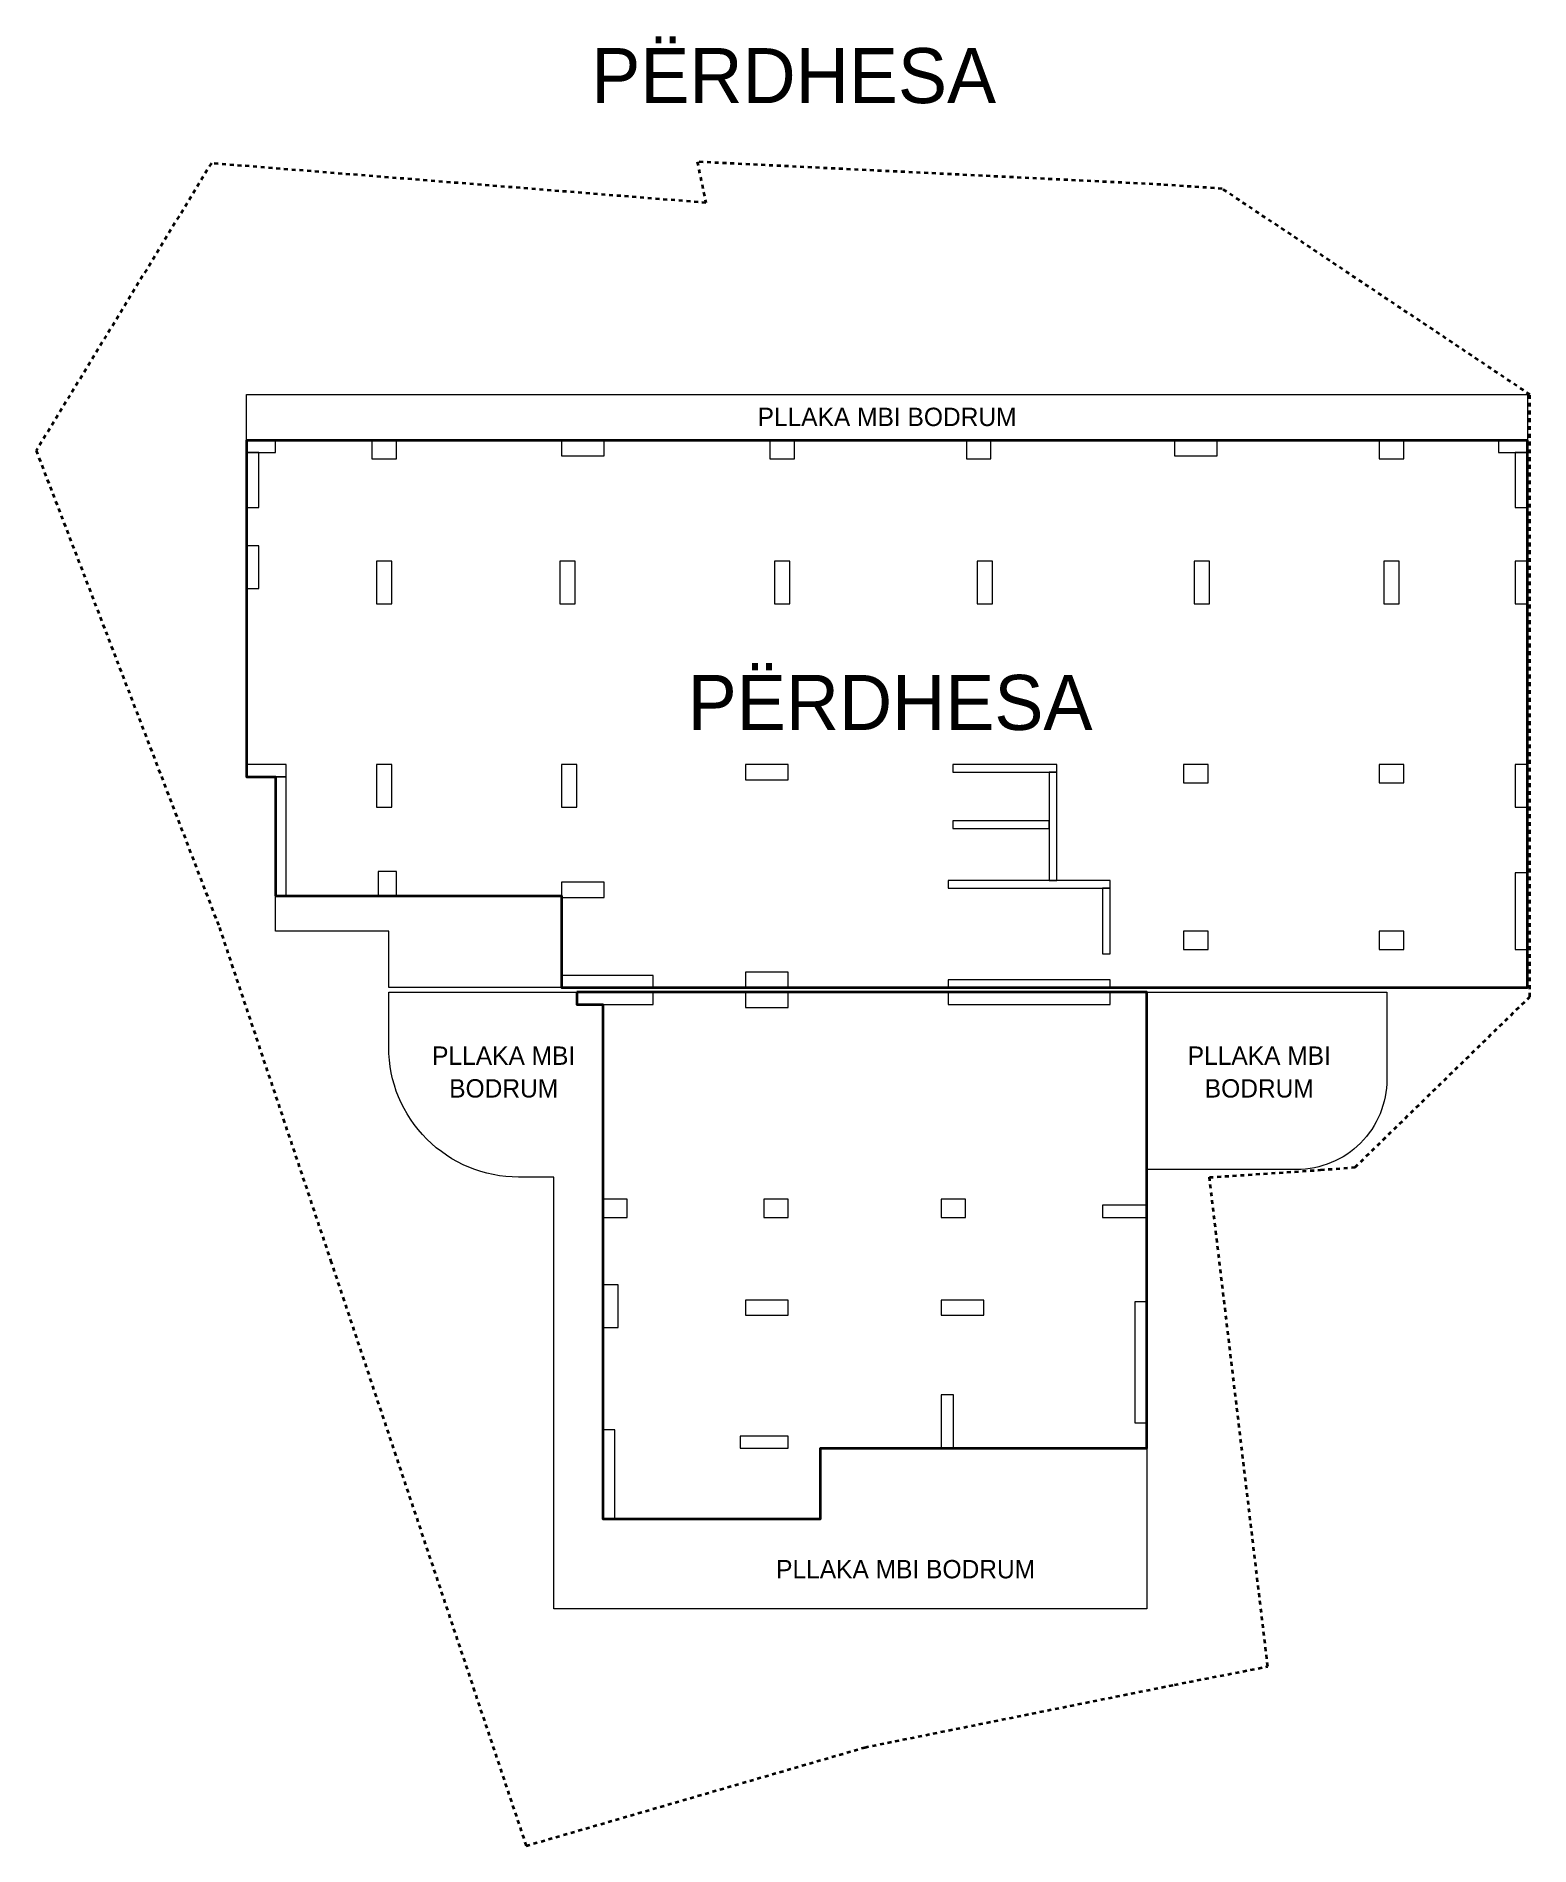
# Model space of a CAD drawing. Header units: millimetres. Extents: x 183280 to 521041, y -188189 to -122473.
# Drawn here: x 413287 to 462143, y -188189 to -128994 of the extents above; entities that cross this region are included whole.
import ezdxf

# ---------------------------------------------------------------- set-up
doc = ezdxf.new("R2010")
doc.units = ezdxf.units.MM
doc.header["$MEASUREMENT"] = 0
doc.linetypes.add('Dashed', pattern=[254, 127, -127])
for name, color, linetype, lineweight in [('2D Drafting - General_Pen_No__46', 5, 'Continuous', 25), ('A - Perdhesa polyline_Pen_No__6', 5, 'Continuous', 35), ('A - Shtyllat_Pen_No__20', 1, 'Continuous', 0)]:
    doc.layers.add(name, color=color, linetype=linetype, lineweight=lineweight)
for name, color, linetype, lineweight, true_color in [('2D Drafting - General_Pen_No__82', 7, 'Continuous', 20, 0xaaaaaa), ('2D Drafting - General_Pen_No__88', 7, 'Continuous', 20, 0xfd4435), ('A - Akset_Pen_No__8', 7, 'Continuous', 35, 0xa80f02), ('A - Bodrum -2 poliline_Pen_No__91', 171, 'Continuous', 13, 0xaaaaff)]:
    doc.layers.add(name, color=color, linetype=linetype, lineweight=lineweight, true_color=true_color)
doc.layers.add('A - Shtyllat', color=7, linetype='Continuous')
doc.styles.add('GENERATED_STYLE_2', font='GOTHIC.TTF')

msp = doc.modelspace()

# ---------------------------------------------------------------- texts
at = {"layer": '2D Drafting - General_Pen_No__46', "color": 5, "linetype": 'Continuous', "lineweight": 25, "insert": (441218, -151713), "char_height": 1800, "attachment_point": 8, "style": 'GENERATED_STYLE_2'}
msp.add_mtext('\\A1;{\\pqc;\\fCentury Gothic|b0|i0|c0|p34;PËRDHESA}', dxfattribs=at)
at = {"layer": '2D Drafting - General_Pen_No__82', "color": 253, "linetype": 'Continuous', "lineweight": 20, "true_color": 0xaaaaaa, "char_height": 600, "attachment_point": 8, "style": 'GENERATED_STYLE_2'}
for insert in [(441118, -141755), (441726, -179448)]:
    msp.add_mtext('\\A1;{\\pqc;\\fCentury Gothic|b0|i0|c0|p34;PLLAKA MBI BODRUM}', dxfattribs=dict(at, insert=insert))
at = {"layer": '2D Drafting - General_Pen_No__82', "color": 253, "linetype": 'Continuous', "lineweight": 20, "true_color": 0xaaaaaa, "char_height": 600, "attachment_point": 8, "line_spacing_factor": 1.0699, "style": 'GENERATED_STYLE_2'}
for insert in [(428579, -163721), (453294, -163721)]:
    msp.add_mtext('\\A1;{\\pqc;\\fCentury Gothic|b0|i0|c0|p34;PLLAKA MBI \\P\\pqc;\\fCentury Gothic|b0|i0|c0|p34;BODRUM}', dxfattribs=dict(at, insert=insert))
at = {"layer": '2D Drafting - General_Pen_No__88', "color": 20, "linetype": 'Continuous', "lineweight": 20, "true_color": 0xfd4435, "insert": (438064, -131209), "char_height": 1800, "attachment_point": 8, "style": 'GENERATED_STYLE_2'}
msp.add_mtext('\\A1;{\\pqc;\\fCentury Gothic|b0|i0|c0|p34;PËRDHESA}', dxfattribs=at)

# ---------------------------------------------------------------- blocks, each defined once
blk = doc.blocks.new('Column_329', base_point=(457618, -142516))
at = {"layer": 'A - Shtyllat_Pen_No__20', "color": 1, "linetype": 'Continuous', "lineweight": 0, "flags": 128}
blk.add_lwpolyline([(458018, -142816), (458018, -142216), (457218, -142216), (457218, -142816)], close=True, dxfattribs=at)
blk = doc.blocks.new('Column_330', base_point=(444318, -146866))
at = {"layer": 'A - Shtyllat_Pen_No__20', "color": 1, "linetype": 'Continuous', "lineweight": 0, "flags": 128}
blk.add_lwpolyline([(444568, -146166), (444068, -146166), (444068, -147566), (444568, -147566)], close=True, dxfattribs=at)
blk = doc.blocks.new('Column_331', base_point=(461868, -157616))
at = {"layer": 'A - Shtyllat_Pen_No__20', "color": 1, "linetype": 'Continuous', "lineweight": 0, "flags": 128}
blk.add_lwpolyline([(462068, -156366), (461668, -156366), (461668, -158866), (462068, -158866)], close=True, dxfattribs=at)
blk = doc.blocks.new('Column_332', base_point=(451218, -153116))
at = {"layer": 'A - Shtyllat_Pen_No__20', "color": 1, "linetype": 'Continuous', "lineweight": 0, "flags": 128}
blk.add_lwpolyline([(450818, -152816), (450818, -153416), (451618, -153416), (451618, -152816)], close=True, dxfattribs=at)
blk = doc.blocks.new('Column_333', base_point=(444118, -142516))
at = {"layer": 'A - Shtyllat_Pen_No__20', "color": 1, "linetype": 'Continuous', "lineweight": 0, "flags": 128}
blk.add_lwpolyline([(443718, -142216), (443718, -142816), (444518, -142816), (444518, -142216)], close=True, dxfattribs=at)
blk = doc.blocks.new('Column_334', base_point=(437488, -167336))
at = {"layer": 'A - Shtyllat_Pen_No__20', "color": 1, "linetype": 'Continuous', "lineweight": 0, "flags": 128}
blk.add_lwpolyline([(437888, -167636), (437888, -167036), (437088, -167036), (437088, -167636)], close=True, dxfattribs=at)
blk = doc.blocks.new('Column_335', base_point=(437188, -170586))
at = {"layer": 'A - Shtyllat_Pen_No__20', "color": 1, "linetype": 'Continuous', "lineweight": 0, "flags": 128}
blk.add_lwpolyline([(437888, -170836), (437888, -170336), (436488, -170336), (436488, -170836)], close=True, dxfattribs=at)
blk = doc.blocks.new('Column_336', base_point=(448293, -157941))
at = {"layer": 'A - Shtyllat_Pen_No__20', "color": 1, "linetype": 'Continuous', "lineweight": 0, "flags": 128}
blk.add_lwpolyline([(448418, -156866), (448168, -156866), (448168, -159016), (448418, -159016)], close=True, dxfattribs=at)
blk = doc.blocks.new('Column_337', base_point=(437188, -159866))
at = {"layer": 'A - Shtyllat_Pen_No__20', "color": 1, "linetype": 'Continuous', "lineweight": 0, "flags": 128}
blk.add_lwpolyline([(437888, -160116), (437888, -159616), (436488, -159616), (436488, -160116)], close=True, dxfattribs=at)
blk = doc.blocks.new('Column_338', base_point=(444968, -152941))
at = {"layer": 'A - Shtyllat_Pen_No__20', "color": 1, "linetype": 'Continuous', "lineweight": 0, "flags": 128}
blk.add_lwpolyline([(443268, -152816), (443268, -153066), (446668, -153066), (446668, -152816)], close=True, dxfattribs=at)
blk = doc.blocks.new('Column_339', base_point=(443288, -167336))
at = {"layer": 'A - Shtyllat_Pen_No__20', "color": 1, "linetype": 'Continuous', "lineweight": 0, "flags": 128}
blk.add_lwpolyline([(443688, -167636), (443688, -167036), (442888, -167036), (442888, -167636)], close=True, dxfattribs=at)
blk = doc.blocks.new('Column_340', base_point=(420643, -142416))
at = {"layer": 'A - Shtyllat_Pen_No__20', "color": 1, "linetype": 'Continuous', "lineweight": 0, "flags": 128}
blk.add_lwpolyline([(421118, -142616), (421118, -142216), (420168, -142216), (420168, -142616)], close=True, dxfattribs=at)
blk = doc.blocks.new('Column_341', base_point=(437103, -174985))
at = {"layer": 'A - Shtyllat_Pen_No__20', "color": 1, "linetype": 'Continuous', "lineweight": 0, "flags": 128}
blk.add_lwpolyline([(437888, -175185), (437888, -174785), (436318, -174785), (436318, -175185)], close=True, dxfattribs=at)
blk = doc.blocks.new('Column_342', base_point=(461868, -143516))
at = {"layer": 'A - Shtyllat_Pen_No__20', "color": 1, "linetype": 'Continuous', "lineweight": 0, "flags": 128}
blk.add_lwpolyline([(462068, -142616), (461668, -142616), (461668, -144416), (462068, -144416)], close=True, dxfattribs=at)
blk = doc.blocks.new('Column_343', base_point=(424668, -153516))
at = {"layer": 'A - Shtyllat_Pen_No__20', "color": 1, "linetype": 'Continuous', "lineweight": 0, "flags": 128}
blk.add_lwpolyline([(424918, -152816), (424418, -152816), (424418, -154216), (424918, -154216)], close=True, dxfattribs=at)
blk = doc.blocks.new('Column_344', base_point=(420368, -143516))
at = {"layer": 'A - Shtyllat_Pen_No__20', "color": 1, "linetype": 'Continuous', "lineweight": 0, "flags": 128}
blk.add_lwpolyline([(420568, -142616), (420168, -142616), (420168, -144416), (420568, -144416)], close=True, dxfattribs=at)
blk = doc.blocks.new('Column_345', base_point=(457618, -146866))
at = {"layer": 'A - Shtyllat_Pen_No__20', "color": 1, "linetype": 'Continuous', "lineweight": 0, "flags": 128}
blk.add_lwpolyline([(457868, -146166), (457368, -146166), (457368, -147566), (457868, -147566)], close=True, dxfattribs=at)
blk = doc.blocks.new('Column_346', base_point=(449418, -172373))
at = {"layer": 'A - Shtyllat_Pen_No__20', "color": 1, "linetype": 'Continuous', "lineweight": 0, "flags": 128}
blk.add_lwpolyline([(449618, -170398), (449218, -170398), (449218, -174348), (449618, -174348)], close=True, dxfattribs=at)
blk = doc.blocks.new('Column_347', base_point=(432018, -176036))
at = {"layer": 'A - Shtyllat_Pen_No__20', "color": 1, "linetype": 'Continuous', "lineweight": 0, "flags": 128}
blk.add_lwpolyline([(432218, -174581), (431818, -174581), (431818, -177491), (432218, -177491)], close=True, dxfattribs=at)
blk = doc.blocks.new('Column_348', base_point=(424668, -146866))
at = {"layer": 'A - Shtyllat_Pen_No__20', "color": 1, "linetype": 'Continuous', "lineweight": 0, "flags": 128}
blk.add_lwpolyline([(424918, -146166), (424418, -146166), (424418, -147566), (424918, -147566)], close=True, dxfattribs=at)
blk = doc.blocks.new('Column_349', base_point=(432218, -160466))
at = {"layer": 'A - Shtyllat_Pen_No__20', "color": 1, "linetype": 'Continuous', "lineweight": 0, "flags": 128}
blk.add_lwpolyline([(433468, -160666), (433468, -160266), (430968, -160266), (430968, -160666)], close=True, dxfattribs=at)
blk = doc.blocks.new('Column_350', base_point=(446543, -154841))
at = {"layer": 'A - Shtyllat_Pen_No__20', "color": 1, "linetype": 'Continuous', "lineweight": 0, "flags": 128}
blk.add_lwpolyline([(446668, -153066), (446418, -153066), (446418, -156616), (446668, -156616)], close=True, dxfattribs=at)
blk = doc.blocks.new('Column_351', base_point=(443088, -174310))
at = {"layer": 'A - Shtyllat_Pen_No__20', "color": 1, "linetype": 'Continuous', "lineweight": 0, "flags": 128}
blk.add_lwpolyline([(443288, -173435), (442888, -173435), (442888, -175185), (443288, -175185)], close=True, dxfattribs=at)
blk = doc.blocks.new('Column_352', base_point=(461593, -142416))
at = {"layer": 'A - Shtyllat_Pen_No__20', "color": 1, "linetype": 'Continuous', "lineweight": 0, "flags": 128}
blk.add_lwpolyline([(462068, -142616), (462068, -142216), (461118, -142216), (461118, -142616)], close=True, dxfattribs=at)
blk = doc.blocks.new('Column_353', base_point=(445767, -160466))
at = {"layer": 'A - Shtyllat_Pen_No__20', "color": 1, "linetype": 'Continuous', "lineweight": 0, "flags": 128}
blk.add_lwpolyline([(443117, -160266), (443117, -160666), (448417, -160666), (448417, -160266)], close=True, dxfattribs=at)
blk = doc.blocks.new('Column_354', base_point=(432218, -167336))
at = {"layer": 'A - Shtyllat_Pen_No__20', "color": 1, "linetype": 'Continuous', "lineweight": 0, "flags": 128}
blk.add_lwpolyline([(431818, -167036), (431818, -167636), (432618, -167636), (432618, -167036)], close=True, dxfattribs=at)
blk = doc.blocks.new('Column_355', base_point=(448893, -167436))
at = {"layer": 'A - Shtyllat_Pen_No__20', "color": 1, "linetype": 'Continuous', "lineweight": 0, "flags": 128}
blk.add_lwpolyline([(449618, -167636), (449618, -167236), (448168, -167236), (448168, -167636)], close=True, dxfattribs=at)
blk = doc.blocks.new('Column_356', base_point=(431168, -156916))
at = {"layer": 'A - Shtyllat_Pen_No__20', "color": 1, "linetype": 'Continuous', "lineweight": 0, "flags": 128}
blk.add_lwpolyline([(431868, -157166), (431868, -156666), (430468, -156666), (430468, -157166)], close=True, dxfattribs=at)
blk = doc.blocks.new('Column_357', base_point=(431168, -142466))
at = {"layer": 'A - Shtyllat_Pen_No__20', "color": 1, "linetype": 'Continuous', "lineweight": 0, "flags": 128}
blk.add_lwpolyline([(431868, -142716), (431868, -142216), (430468, -142216), (430468, -142716)], close=True, dxfattribs=at)
blk = doc.blocks.new('Column_358', base_point=(430718, -153516))
at = {"layer": 'A - Shtyllat_Pen_No__20', "color": 1, "linetype": 'Continuous', "lineweight": 0, "flags": 128}
blk.add_lwpolyline([(430968, -152816), (430468, -152816), (430468, -154216), (430968, -154216)], close=True, dxfattribs=at)
blk = doc.blocks.new('Column_359', base_point=(437188, -160516))
at = {"layer": 'A - Shtyllat_Pen_No__20', "color": 1, "linetype": 'Continuous', "lineweight": 0, "flags": 128}
blk.add_lwpolyline([(437888, -160766), (437888, -160266), (436488, -160266), (436488, -160766)], close=True, dxfattribs=at)
blk = doc.blocks.new('Column_360', base_point=(444843, -154791))
at = {"layer": 'A - Shtyllat_Pen_No__20', "color": 1, "linetype": 'Continuous', "lineweight": 0, "flags": 128}
blk.add_lwpolyline([(443268, -154666), (443268, -154916), (446418, -154916), (446418, -154666)], close=True, dxfattribs=at)
blk = doc.blocks.new('Column_361', base_point=(451218, -142466))
at = {"layer": 'A - Shtyllat_Pen_No__20', "color": 1, "linetype": 'Continuous', "lineweight": 0, "flags": 128}
blk.add_lwpolyline([(451918, -142716), (451918, -142216), (450518, -142216), (450518, -142716)], close=True, dxfattribs=at)
blk = doc.blocks.new('Column_362', base_point=(457618, -153116))
at = {"layer": 'A - Shtyllat_Pen_No__20', "color": 1, "linetype": 'Continuous', "lineweight": 0, "flags": 128}
blk.add_lwpolyline([(457218, -152816), (457218, -153416), (458018, -153416), (458018, -152816)], close=True, dxfattribs=at)
blk = doc.blocks.new('Column_363', base_point=(443588, -170586))
at = {"layer": 'A - Shtyllat_Pen_No__20', "color": 1, "linetype": 'Continuous', "lineweight": 0, "flags": 128}
blk.add_lwpolyline([(444288, -170836), (444288, -170336), (442888, -170336), (442888, -170836)], close=True, dxfattribs=at)
blk = doc.blocks.new('Column_364', base_point=(420818, -153016))
at = {"layer": 'A - Shtyllat_Pen_No__20', "color": 1, "linetype": 'Continuous', "lineweight": 0, "flags": 128}
blk.add_lwpolyline([(420168, -152816), (420168, -153216), (421468, -153216), (421468, -152816)], close=True, dxfattribs=at)
blk = doc.blocks.new('Column_365', base_point=(437188, -153066))
at = {"layer": 'A - Shtyllat_Pen_No__20', "color": 1, "linetype": 'Continuous', "lineweight": 0, "flags": 128}
blk.add_lwpolyline([(437888, -153316), (437888, -152816), (436488, -152816), (436488, -153316)], close=True, dxfattribs=at)
blk = doc.blocks.new('Column_366', base_point=(445768, -156741))
at = {"layer": 'A - Shtyllat_Pen_No__20', "color": 1, "linetype": 'Continuous', "lineweight": 0, "flags": 128}
blk.add_lwpolyline([(443118, -156616), (443118, -156866), (448418, -156866), (448418, -156616)], close=True, dxfattribs=at)
blk = doc.blocks.new('Column_367', base_point=(461868, -153516))
at = {"layer": 'A - Shtyllat_Pen_No__20', "color": 1, "linetype": 'Continuous', "lineweight": 0, "flags": 128}
blk.add_lwpolyline([(462068, -152816), (461668, -152816), (461668, -154216), (462068, -154216)], close=True, dxfattribs=at)
blk = doc.blocks.new('Column_368', base_point=(420368, -146366))
at = {"layer": 'A - Shtyllat_Pen_No__20', "color": 1, "linetype": 'Continuous', "lineweight": 0, "flags": 128}
blk.add_lwpolyline([(420568, -145666), (420168, -145666), (420168, -147066), (420568, -147066)], close=True, dxfattribs=at)
blk = doc.blocks.new('Column_369', base_point=(430668, -146866))
at = {"layer": 'A - Shtyllat_Pen_No__20', "color": 1, "linetype": 'Continuous', "lineweight": 0, "flags": 128}
blk.add_lwpolyline([(430918, -146166), (430418, -146166), (430418, -147566), (430918, -147566)], close=True, dxfattribs=at)
blk = doc.blocks.new('Column_370', base_point=(432068, -170536))
at = {"layer": 'A - Shtyllat_Pen_No__20', "color": 1, "linetype": 'Continuous', "lineweight": 0, "flags": 128}
blk.add_lwpolyline([(431818, -171236), (432318, -171236), (432318, -169836), (431818, -169836)], close=True, dxfattribs=at)
blk = doc.blocks.new('Column_371', base_point=(461868, -146866))
at = {"layer": 'A - Shtyllat_Pen_No__20', "color": 1, "linetype": 'Continuous', "lineweight": 0, "flags": 128}
blk.add_lwpolyline([(462068, -146166), (461668, -146166), (461668, -147566), (462068, -147566)], close=True, dxfattribs=at)
blk = doc.blocks.new('Column_372', base_point=(424668, -142516))
at = {"layer": 'A - Shtyllat_Pen_No__20', "color": 1, "linetype": 'Continuous', "lineweight": 0, "flags": 128}
blk.add_lwpolyline([(424268, -142216), (424268, -142816), (425068, -142816), (425068, -142216)], close=True, dxfattribs=at)
blk = doc.blocks.new('Column_373', base_point=(451418, -146866))
at = {"layer": 'A - Shtyllat_Pen_No__20', "color": 1, "linetype": 'Continuous', "lineweight": 0, "flags": 128}
blk.add_lwpolyline([(451668, -146166), (451168, -146166), (451168, -147566), (451668, -147566)], close=True, dxfattribs=at)
blk = doc.blocks.new('Column_374', base_point=(457618, -158566))
at = {"layer": 'A - Shtyllat_Pen_No__20', "color": 1, "linetype": 'Continuous', "lineweight": 0, "flags": 128}
blk.add_lwpolyline([(458018, -158866), (458018, -158266), (457218, -158266), (457218, -158866)], close=True, dxfattribs=at)
blk = doc.blocks.new('Column_375', base_point=(445768, -159991))
at = {"layer": 'A - Shtyllat_Pen_No__20', "color": 1, "linetype": 'Continuous', "lineweight": 0, "flags": 128}
blk.add_lwpolyline([(443118, -159866), (443118, -160116), (448418, -160116), (448418, -159866)], close=True, dxfattribs=at)
blk = doc.blocks.new('Column_376', base_point=(437688, -146866))
at = {"layer": 'A - Shtyllat_Pen_No__20', "color": 1, "linetype": 'Continuous', "lineweight": 0, "flags": 128}
blk.add_lwpolyline([(437938, -146166), (437438, -146166), (437438, -147566), (437938, -147566)], close=True, dxfattribs=at)
blk = doc.blocks.new('Column_377', base_point=(431968, -159916))
at = {"layer": 'A - Shtyllat_Pen_No__20', "color": 1, "linetype": 'Continuous', "lineweight": 0, "flags": 128}
blk.add_lwpolyline([(433468, -160116), (433468, -159716), (430468, -159716), (430468, -160116)], close=True, dxfattribs=at)
blk = doc.blocks.new('Column_378', base_point=(451218, -158566))
at = {"layer": 'A - Shtyllat_Pen_No__20', "color": 1, "linetype": 'Continuous', "lineweight": 0, "flags": 128}
blk.add_lwpolyline([(451618, -158866), (451618, -158266), (450818, -158266), (450818, -158866)], close=True, dxfattribs=at)
blk = doc.blocks.new('Column_379', base_point=(437688, -142516))
at = {"layer": 'A - Shtyllat_Pen_No__20', "color": 1, "linetype": 'Continuous', "lineweight": 0, "flags": 128}
blk.add_lwpolyline([(437288, -142216), (437288, -142816), (438088, -142816), (438088, -142216)], close=True, dxfattribs=at)
blk = doc.blocks.new('Column_380', base_point=(421293, -155166))
at = {"layer": 'A - Shtyllat_Pen_No__20', "color": 1, "linetype": 'Continuous', "lineweight": 0, "flags": 128}
blk.add_lwpolyline([(421468, -153216), (421118, -153216), (421118, -157116), (421468, -157116)], close=True, dxfattribs=at)
blk = doc.blocks.new('Column_381', base_point=(424768, -156716))
at = {"layer": 'A - Shtyllat_Pen_No__20', "color": 1, "linetype": 'Continuous', "lineweight": 0, "flags": 128}
blk.add_lwpolyline([(424468, -157116), (425068, -157116), (425068, -156316), (424468, -156316)], close=True, dxfattribs=at)

# ---------------------------------------------------------------- linework, layer by layer
at = {"layer": 'A - Akset_Pen_No__8', "color": 14, "linetype": 'Dashed', "lineweight": 35, "true_color": 0xa80f02}
msp.add_lwpolyline([(413287, -142551), (413831, -143968), (419278, -158150), (422916, -169043), (429312, -188189), (440391, -184968), (450517, -182922), (453572, -182324), (451663, -166322), (455299, -166081), (456429, -165989), (462143, -160416), (462143, -140716), (452078, -133982), (450071, -133847), (434910, -133103), (435191, -134443), (419016, -133151)], close=True, dxfattribs=at)
at = {"layer": 'A - Bodrum -2 poliline_Pen_No__91', "color": 161, "linetype": 'Continuous', "lineweight": 13, "true_color": 0xaaaaff}
for points in [[(420168, -142216), (420168, -140716), (462068, -140716), (462068, -142216)], [(430468, -160116), (424818, -160116), (424818, -158266), (421118, -158266), (421118, -157116)]]:
    msp.add_lwpolyline(points, dxfattribs=at)
for points in [[(449618, -175185), (449618, -180435), (430218, -180435), (430218, -166316), (429068, -166316, -0.414214), (424818, -162066), (424818, -160266), (430968, -160266)], [(449618, -160266), (457468, -160266), (457468, -163116, -0.414229), (454518, -166066), (449618, -166066)]]:
    msp.add_lwpolyline(points, format="xyb", dxfattribs=at)
at = {"layer": 'A - Perdhesa polyline_Pen_No__6', "color": 5, "linetype": 'Continuous', "lineweight": 35}
for points in [[(421118, -157116), (430468, -157116), (430468, -160116), (462068, -160116), (462068, -142216), (420168, -142216), (420168, -153216), (421118, -153216)], [(430968, -160266), (430968, -160666), (431818, -160666), (431818, -177491), (438938, -177491), (438938, -175185), (449618, -175185), (449618, -160266)]]:
    msp.add_lwpolyline(points, close=True, dxfattribs=at)

# ---------------------------------------------------------------- block references
at = {"layer": 'A - Shtyllat', "color": 1, "lineweight": 0}
for name, p in [('Column_340', (420643, -142416)), ('Column_344', (420368, -143516)), ('Column_372', (424668, -142516)), ('Column_357', (431168, -142466)), ('Column_379', (437688, -142516)), ('Column_333', (444118, -142516)), ('Column_361', (451218, -142466)), ('Column_329', (457618, -142516)), ('Column_352', (461593, -142416)), ('Column_342', (461868, -143516)), ('Column_368', (420368, -146366)), ('Column_348', (424668, -146866)), ('Column_369', (430668, -146866)), ('Column_376', (437688, -146866)), ('Column_330', (444318, -146866)), ('Column_373', (451418, -146866)), ('Column_345', (457618, -146866)), ('Column_371', (461868, -146866)), ('Column_364', (420818, -153016)), ('Column_380', (421293, -155166)), ('Column_343', (424668, -153516)), ('Column_358', (430718, -153516)), ('Column_365', (437188, -153066)), ('Column_338', (444968, -152941)), ('Column_350', (446543, -154841)), ('Column_332', (451218, -153116)), ('Column_362', (457618, -153116)), ('Column_367', (461868, -153516)), ('Column_360', (444843, -154791)), ('Column_381', (424768, -156716)), ('Column_356', (431168, -156916)), ('Column_366', (445768, -156741)), ('Column_336', (448293, -157941)), ('Column_331', (461868, -157616)), ('Column_378', (451218, -158566)), ('Column_374', (457618, -158566)), ('Column_377', (431968, -159916)), ('Column_337', (437188, -159866)), ('Column_349', (432218, -160466)), ('Column_359', (437188, -160516)), ('Column_353', (445767, -160466)), ('Column_375', (445768, -159991)), ('Column_354', (432218, -167336)), ('Column_334', (437488, -167336)), ('Column_339', (443288, -167336)), ('Column_355', (448893, -167436)), ('Column_370', (432068, -170536)), ('Column_335', (437188, -170586)), ('Column_363', (443588, -170586)), ('Column_346', (449418, -172373)), ('Column_351', (443088, -174310)), ('Column_347', (432018, -176036)), ('Column_341', (437103, -174985))]:
    msp.add_blockref(name, p, dxfattribs=at)

msp.set_redraw_order([(e.dxf.handle, doc.entitydb.next_handle()) for e in msp.query("TEXT MTEXT ATTDEF DIMENSION ARC_DIMENSION")])  # texts and dimensions are drawn at this point

doc.saveas('drawing.dxf')
